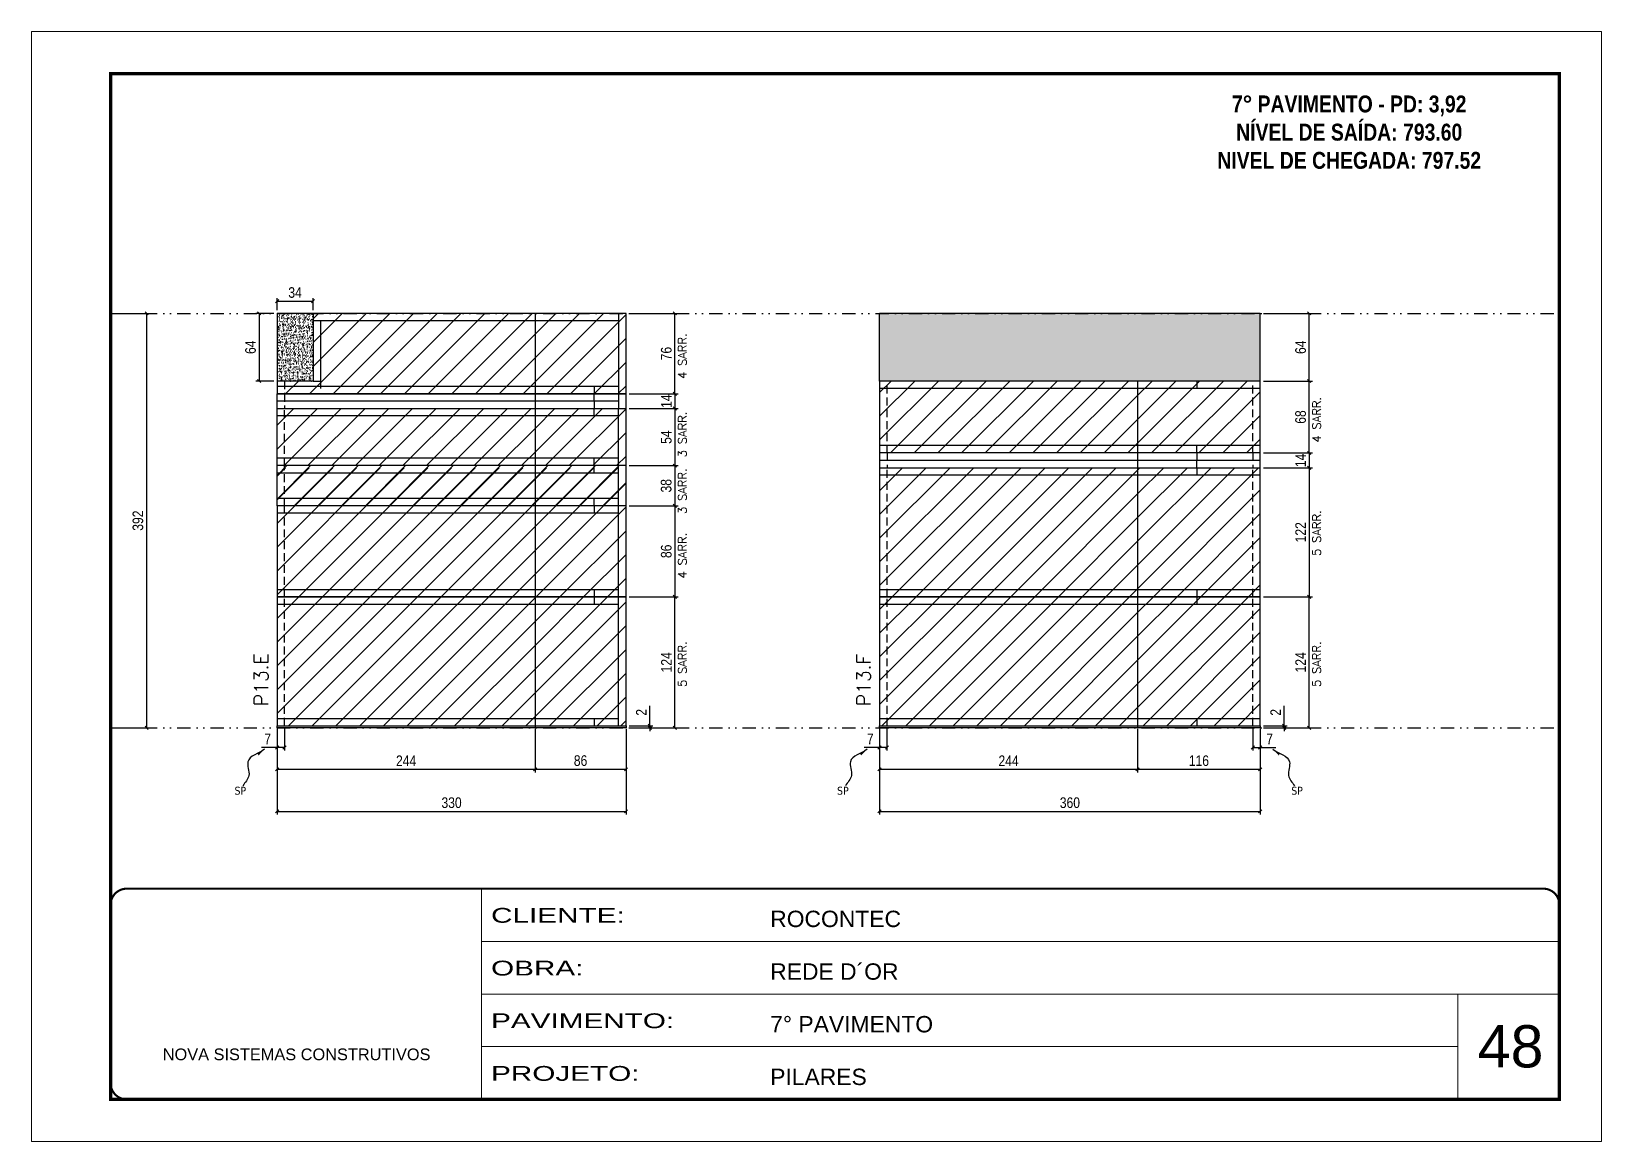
# Model space of a CAD drawing. Extents: x 28748 to 35002, y 14885 to 43501.
# Drawn here: x 33517 to 35002, y 29816 to 30866 of the extents above; entities that cross this region are included whole.
import ezdxf

# ---------------------------------------------------------------- set-up
doc = ezdxf.new("R2010")
doc.units = 0
for name, pattern in [('CONTINUO', [0]), ('DASHED', [0.75, 0.5, -0.25]), ('DIVIDE2', [0.625, 0.25, -0.125, 0, -0.125, 0, -0.125]), ('HIDDEN', [0.375, 0.25, -0.125])]:
    doc.linetypes.add(name, pattern=pattern)
for name, color, linetype, lineweight in [('CARIMBO', 255, 'Continuous', 9), ('Folhas', 255, 'Continuous', 9), ('Hachura', 251, 'Continuous', 9), ('SARRAFO DE PRESSAO', 251, 'DASHED', 9), ('Texto Seção', 7, 'Continuous', 15)]:
    doc.layers.add(name, color=color, linetype=linetype, lineweight=lineweight)
for name, color, linetype in [('COTA', 241, 'Continuous'), ('NOMENCLATURA', 7, 'Continuous'), ('Nível', 160, 'Continuous'), ('Painéis', 200, 'Continuous'), ('SARR_2.2x7', 40, 'Continuous'), ('Sarrafo de Pressão', 42, 'HIDDEN'), ('texto', 7, 'Continuous')]:
    doc.layers.add(name, color=color, linetype=linetype)
doc.styles.add('ARIAL', font='arial.ttf')
doc.styles.add('COTA TECNICA', font='techl___.ttf', dxfattribs={"height": 10})
doc.styles.add('COTA TECNICA-50', font='techl___.ttf', dxfattribs={"height": 10})
doc.styles.add('REGUA-120', font='ROMANS.shx', dxfattribs={"height": 15})
doc.styles.add('ROMANC', font='techb___.ttf', dxfattribs={"height": 2.5})
doc.styles.add('ROMANS', font='romans.shx')
doc.styles.get("Standard").update_dxf_attribs({"font": 'arial.ttf'})
doc.styles.add('Tecnologia', font='')
doc.styles.get('Tecnologia').set_extended_font_data('Forgotten Futurist')
doc.dimstyles.new('COTA PAINEL-50', dxfattribs={"dimtxt": 10, "dimasz": 3, "dimexe": 3, "dimexo": 3, "dimgap": 3, "dimtad": 1, "dimdec": 1, "dimzin": 12, "dimdsep": 46, "dimtxsty": 'COTA TECNICA-50', "dimblk1": 'OBLIQUE', "dimblk2": 'OBLIQUE', "dimsah": 1, "dimcen": 0.9, "dimclrd": 4, "dimclre": 4, "dimclrt": 240, "dimadec": 1, "dimazin": 3, "dimtfac": 1, "dimtdec": 1, "dimtmove": 0, "dimatfit": 3, "dimfxl": 1, "dimtolj": 1, "dimtzin": 12, "dimarcsym": 0})
doc.dimstyles.new('PAINEL', dxfattribs={"dimtxt": 10, "dimasz": 3, "dimexe": 3, "dimexo": 3, "dimgap": 3, "dimtad": 1, "dimdec": 1, "dimzin": 12, "dimdsep": 46, "dimtxsty": 'COTA TECNICA', "dimblk1": 'OBLIQUE', "dimblk2": 'OBLIQUE', "dimsah": 1, "dimcen": 0.9, "dimclrd": 4, "dimclre": 4, "dimclrt": 240, "dimadec": 1, "dimazin": 3, "dimtfac": 1, "dimtdec": 1, "dimtmove": 0, "dimatfit": 3, "dimfxl": 1, "dimtolj": 1, "dimtzin": 12, "dimarcsym": 0})
doc.dimstyles.get("Standard").update_dxf_attribs({"dimtxt": 0.18, "dimasz": 0.18, "dimexe": 0.18, "dimexo": 0.0625, "dimgap": 0.09, "dimtad": 0, "dimtih": 1, "dimtoh": 1, "dimdec": 4, "dimzin": 0, "dimdsep": 46, "dimtxsty": 'Standard', "dimcen": 0.09, "dimadec": 0, "dimazin": 0, "dimtfac": 1, "dimtdec": 4, "dimtofl": 0, "dimtmove": 0, "dimatfit": 3, "dimfxl": 1, "dimtolj": 1, "dimtzin": 0, "dimarcsym": 0})
pattern_1 = [(45, (-100272.658, -2076.637), (-11.2253202, 11.2253202), [])]
pattern_2 = [(45, (26646.058, 30461.966), (-11.22532, 11.22532), [])]
pattern_3 = [(45, (28982.809, 36680.885), (-11.22532, 11.22532), [])]

msp = doc.modelspace()

# ---------------------------------------------------------------- texts
at = {"layer": 'CARIMBO', "style": 'ARIAL'}
msp.add_text('48', height=40, dxfattribs=at).set_placement((34884.7, 29886.56))
at = {"layer": 'NOMENCLATURA', "color": 2, "insert": (34763.17, 30832.48), "char_height": 16, "attachment_point": 2, "style": 'ROMANC'}
msp.add_mtext_dynamic_manual_height_columns('\\P7° PAVIMENTO - PD: 3,92\\PNÍVEL DE SAÍDA: 793.60\\PNIVEL DE CHEGADA: 797.52', width=300.2766, gutter_width=1, heights=[0], dxfattribs=at)
at = {"layer": 'texto', "color": 0, "char_height": 7.5, "attachment_point": 5}
for insert in [(33714.41, 30148.21), (34284.27, 30148.21), (34713.82, 30148.21)]:
    msp.add_mtext('{\\fTahoma|b0|i0|c0|p34;\\C4;SP}', dxfattribs=dict(at, insert=insert))
at = {"layer": 'Texto Seção', "linetype": 'Continuous', "style": 'ROMANS'}
for s, p in [('4 SARR.', (34136.49, 30537.63)), ('4 SARR.', (34736.34, 30477.54)), ('3 SARR.', (34136.49, 30463.62)), ('3 SARR.', (34136.49, 30409.96)), ('5 SARR.', (34736.34, 30370.3)), ('4 SARR.', (34136.49, 30349.01)), ('5 SARR.', (34136.49, 30246.3)), ('5 SARR.', (34736.34, 30246.3))]:
    msp.add_text(s, height=8, rotation=90, dxfattribs=at).set_placement(p)
at = {"layer": 'Texto Seção', "char_height": 13, "width": 285.3299, "attachment_point": 7, "rotation": 90, "style": 'REGUA-120'}
for s, insert in [('P13.E', (33740.64, 30228.17)), ('P13.F', (34310.5, 30228.17))]:
    msp.add_mtext(s, dxfattribs=dict(at, insert=insert))

# ---------------------------------------------------------------- blocks, each defined once
blk = doc.blocks.new('9999999999')
at = {"color": 30, "linetype": 'CONTINUO'}
for p, q in [((98564.6, 34230.2), (98564.6, 34429.4)), ((98564.6, 34379.6), (99584, 34379.6)), ((98564.6, 34329.8), (99488, 34329.8)), ((99584, 34329.8), (99488, 34329.8)), ((99488, 34329.8), (99488, 34230.2)), ((98564.6, 34280), (99488, 34280))]:
    blk.add_line(p, q, dxfattribs=at)
at = {"color": 30, "linetype": 'CONTINUO', "const_width": 2}
blk.add_lwpolyline([(99584, 34230.2), (99584, 34414.4, 0.414214), (99569, 34429.4), (98229, 34429.4, 0.414214), (98214, 34414.4), (98214, 34245.2, 0.414214), (98229, 34230.2), (99584, 34230.2)], format="xyb", dxfattribs=at)
at = {"layer": 'Folhas'}
blk.add_lwpolyline([(98139, 34190.2), (99624, 34190.2), (99624, 35240.2), (98139, 35240.2)], close=True, dxfattribs=at)
at = {"layer": 'Folhas', "color": 30, "const_width": 3}
blk.add_lwpolyline([(98214, 34230.2), (99584, 34230.2), (99584, 35200.2), (98214, 35200.2)], close=True, dxfattribs=at)
at = {"color": 7, "linetype": 'Continuous', "ltscale": 5, "style": 'ARIAL'}
for s, height, p in [('ROCONTEC', 15.48, (98837.7, 34393.1)), ('REDE D´OR', 15.48, (98837.7, 34343.3)), ('7° PAVIMENTO', 15.483, (98837.7, 34293.5)), ('NOVA SISTEMAS CONSTRUTIVOS', 11.059, (98263.2, 34267.2)), ('PILARES', 15.48, (98837.7, 34243.7))]:
    blk.add_text(s, height=height, dxfattribs=at).set_placement(p)
at = {"layer": 'Folhas', "color": 7, "style": 'Tecnologia', "width": 1.5}
for s, p in [('CLIENTE:', (98573.7, 34397.2)), ('OBRA:', (98573.7, 34347.3)), ('PAVIMENTO:', (98573.7, 34297.5)), ('PROJETO:', (98573.7, 34247.7))]:
    blk.add_text(s, height=14, dxfattribs=at).set_placement(p)
blk = doc.blocks.new('_Oblique')
at = {"color": 0, "linetype": 'ByBlock', "lineweight": -2}
blk.add_line((-0.5, -0.5), (0.5, 0.5), dxfattribs=at)
blk = doc.blocks.new('*D1766')
at = {"layer": 'COTA', "color": 4, "linetype": 'ByBlock', "lineweight": -2, "transparency": 16777216}
for p, q in [((33594.8, 30599.7), (33628.8, 30599.7)), ((33625.8, 30599.7), (33625.8, 30207.7)), ((33594.8, 30207.7), (33628.8, 30207.7))]:
    blk.add_line(p, q, dxfattribs=at)
at = {"layer": 'Defpoints', "color": 0, "linetype": 'ByBlock', "transparency": 16777216}
for p in [(33591.8, 30599.7), (33591.8, 30207.7), (33625.8, 30207.7)]:
    blk.add_point(p, dxfattribs=at)
at = {"layer": 'COTA', "color": 4, "linetype": 'ByBlock', "lineweight": -2, "transparency": 16777216, "xscale": 3, "yscale": 3, "zscale": 3}
for p, rotation in [((33625.8, 30599.7), 90), ((33625.8, 30207.7), 270)]:
    blk.add_blockref('_Oblique', p, dxfattribs=dict(at, rotation=rotation))
at = {"layer": 'COTA', "color": 240, "linetype": 'ByBlock', "transparency": 16777216, "insert": (33617.6, 30403.7), "char_height": 10, "attachment_point": 5, "rotation": 90, "style": 'COTA TECNICA'}
blk.add_mtext('\\A1;392', dxfattribs=at)
blk = doc.blocks.new('*D893')
at = {"layer": 'COTA', "color": 4, "lineweight": -2, "transparency": 16777216}
for p, q in [((33749.2, 30206.7), (33749.2, 30125.7)), ((34079.2, 30206.7), (34079.2, 30125.7)), ((33749.2, 30128.7), (34079.2, 30128.7))]:
    blk.add_line(p, q, dxfattribs=at)
at = {"layer": 'Defpoints', "color": 0, "transparency": 16777216}
for p in [(33749.2, 30209.7), (34079.2, 30209.7), (34079.2, 30128.7)]:
    blk.add_point(p, dxfattribs=at)
at = {"layer": 'COTA', "color": 4, "lineweight": -2, "transparency": 16777216, "xscale": 3, "yscale": 3, "zscale": 3, "rotation": 180}
blk.add_blockref('_Oblique', (33749.2, 30128.7), dxfattribs=at)
at = {"layer": 'COTA', "color": 4, "lineweight": -2, "transparency": 16777216, "xscale": 3, "yscale": 3, "zscale": 3}
blk.add_blockref('_Oblique', (34079.2, 30128.7), dxfattribs=at)
at = {"layer": 'COTA', "color": 240, "transparency": 16777216, "insert": (33914.2, 30136.9), "char_height": 10, "attachment_point": 5, "style": 'COTA TECNICA'}
blk.add_mtext('\\A1;330', dxfattribs=at)
blk = doc.blocks.new('*D894')
at = {"layer": 'COTA', "color": 4, "lineweight": -2, "transparency": 16777216}
for p, q in [((34082.2, 30599.7), (34128.4, 30599.7)), ((34125.4, 30523.7), (34125.4, 30599.7)), ((34082.2, 30523.7), (34128.4, 30523.7))]:
    blk.add_line(p, q, dxfattribs=at)
at = {"layer": 'Defpoints', "color": 0, "transparency": 16777216}
for p in [(34079.2, 30599.7), (34125.4, 30599.7), (34079.2, 30523.7)]:
    blk.add_point(p, dxfattribs=at)
at = {"layer": 'COTA', "color": 4, "lineweight": -2, "transparency": 16777216, "xscale": 3, "yscale": 3, "zscale": 3}
for p, rotation in [((34125.4, 30599.7), 90), ((34125.4, 30523.7), 270)]:
    blk.add_blockref('_Oblique', p, dxfattribs=dict(at, rotation=rotation))
at = {"layer": 'COTA', "color": 240, "transparency": 16777216, "insert": (34117.3, 30561.7), "char_height": 10, "attachment_point": 5, "rotation": 90, "style": 'COTA TECNICA'}
blk.add_mtext('\\A1;76', dxfattribs=at)
blk = doc.blocks.new('*D895')
at = {"layer": 'COTA', "color": 4, "lineweight": -2, "transparency": 16777216}
for p, q in [((33756.2, 30206.7), (33756.2, 30186.2)), ((33749.2, 30204.7), (33749.2, 30186.2)), ((33749.2, 30189.2), (33734.5, 30189.2)), ((33756.2, 30189.2), (33749.2, 30189.2))]:
    blk.add_line(p, q, dxfattribs=at)
at = {"layer": 'Defpoints', "color": 0, "transparency": 16777216}
for p in [(33749.2, 30207.7), (33756.2, 30209.7), (33749.2, 30189.2)]:
    blk.add_point(p, dxfattribs=at)
at = {"layer": 'COTA', "color": 4, "lineweight": -2, "transparency": 16777216, "xscale": 3, "yscale": 3, "zscale": 3, "rotation": 180}
blk.add_blockref('_Oblique', (33749.2, 30189.2), dxfattribs=at)
at = {"layer": 'COTA', "color": 4, "lineweight": -2, "transparency": 16777216, "xscale": 3, "yscale": 3, "zscale": 3}
blk.add_blockref('_Oblique', (33756.2, 30189.2), dxfattribs=at)
at = {"layer": 'COTA', "color": 240, "transparency": 16777216, "insert": (33740.3, 30197.3), "char_height": 10, "attachment_point": 5, "style": 'COTA TECNICA-50'}
blk.add_mtext('\\A1;7', dxfattribs=at)
blk = doc.blocks.new('*D896')
at = {"layer": 'COTA', "color": 4, "lineweight": -2, "transparency": 16777216}
for p, q in [((34082.2, 30331.7), (34128.4, 30331.7)), ((34125.4, 30207.7), (34125.4, 30331.7)), ((34082.2, 30207.7), (34128.4, 30207.7))]:
    blk.add_line(p, q, dxfattribs=at)
at = {"layer": 'Defpoints', "color": 0, "transparency": 16777216}
for p in [(34079.2, 30331.7), (34125.4, 30331.7), (34079.2, 30207.7)]:
    blk.add_point(p, dxfattribs=at)
at = {"layer": 'COTA', "color": 4, "lineweight": -2, "transparency": 16777216, "xscale": 3, "yscale": 3, "zscale": 3}
for p, rotation in [((34125.4, 30331.7), 90), ((34125.4, 30207.7), 270)]:
    blk.add_blockref('_Oblique', p, dxfattribs=dict(at, rotation=rotation))
at = {"layer": 'COTA', "color": 240, "transparency": 16777216, "insert": (34117.4, 30269.7), "char_height": 10, "attachment_point": 5, "rotation": 90, "style": 'COTA TECNICA-50'}
blk.add_mtext('\\A1;124', dxfattribs=at)
blk = doc.blocks.new('*D897')
at = {"layer": 'COTA', "color": 4, "lineweight": -2, "transparency": 16777216}
for p, q in [((34101.7, 30209.7), (34101.7, 30228.5)), ((34082.2, 30209.7), (34104.7, 30209.7)), ((34082.2, 30207.7), (34104.7, 30207.7)), ((34101.7, 30207.7), (34101.7, 30209.7)), ((34101.7, 30207.7), (34101.7, 30204.7))]:
    blk.add_line(p, q, dxfattribs=at)
at = {"layer": 'Defpoints', "color": 0, "transparency": 16777216}
for p in [(34079.2, 30209.7), (34079.2, 30207.7), (34101.7, 30207.7)]:
    blk.add_point(p, dxfattribs=at)
at = {"layer": 'COTA', "color": 4, "lineweight": -2, "transparency": 16777216, "xscale": 3, "yscale": 3, "zscale": 3}
for p, rotation in [((34101.7, 30209.7), 270), ((34101.7, 30207.7), 90)]:
    blk.add_blockref('_Oblique', p, dxfattribs=dict(at, rotation=rotation))
at = {"layer": 'COTA', "color": 240, "transparency": 16777216, "insert": (34093.7, 30222.4), "char_height": 10, "attachment_point": 5, "rotation": 90, "style": 'COTA TECNICA-50'}
blk.add_mtext('\\A1;2', dxfattribs=at)
blk = doc.blocks.new('*D898')
at = {"layer": 'COTA', "color": 4, "linetype": 'ByBlock', "lineweight": -2, "transparency": 16777216}
for p, q in [((34082.2, 30417.7), (34128.4, 30417.7)), ((34125.4, 30417.7), (34125.4, 30331.7)), ((34082.2, 30331.7), (34128.4, 30331.7))]:
    blk.add_line(p, q, dxfattribs=at)
at = {"layer": 'Defpoints', "color": 0, "linetype": 'ByBlock', "transparency": 16777216}
for p in [(34079.2, 30417.7), (34079.2, 30331.7), (34125.4, 30331.7)]:
    blk.add_point(p, dxfattribs=at)
at = {"layer": 'COTA', "color": 4, "linetype": 'ByBlock', "lineweight": -2, "transparency": 16777216, "xscale": 3, "yscale": 3, "zscale": 3}
for p, rotation in [((34125.4, 30417.7), 90), ((34125.4, 30331.7), 270)]:
    blk.add_blockref('_Oblique', p, dxfattribs=dict(at, rotation=rotation))
at = {"layer": 'COTA', "color": 240, "linetype": 'ByBlock', "transparency": 16777216, "insert": (34117.3, 30374.7), "char_height": 10, "attachment_point": 5, "rotation": 90, "style": 'COTA TECNICA'}
blk.add_mtext('\\A1;86', dxfattribs=at)
blk = doc.blocks.new('*D899')
at = {"layer": 'COTA', "color": 4, "linetype": 'ByBlock', "lineweight": -2, "transparency": 16777216}
for p, q in [((33993.2, 30206.7), (33993.2, 30165.5)), ((33749.2, 30204.7), (33749.2, 30165.5)), ((33749.2, 30168.5), (33993.2, 30168.5))]:
    blk.add_line(p, q, dxfattribs=at)
at = {"layer": 'Defpoints', "color": 0, "linetype": 'ByBlock', "transparency": 16777216}
for p in [(33749.2, 30207.7), (33993.2, 30209.7), (33993.2, 30168.5)]:
    blk.add_point(p, dxfattribs=at)
at = {"layer": 'COTA', "color": 4, "linetype": 'ByBlock', "lineweight": -2, "transparency": 16777216, "xscale": 3, "yscale": 3, "zscale": 3, "rotation": 180}
blk.add_blockref('_Oblique', (33749.2, 30168.5), dxfattribs=at)
at = {"layer": 'COTA', "color": 4, "linetype": 'ByBlock', "lineweight": -2, "transparency": 16777216, "xscale": 3, "yscale": 3, "zscale": 3}
blk.add_blockref('_Oblique', (33993.2, 30168.5), dxfattribs=at)
at = {"layer": 'COTA', "color": 240, "linetype": 'ByBlock', "transparency": 16777216, "insert": (33871.2, 30176.6), "char_height": 10, "attachment_point": 5, "style": 'COTA TECNICA'}
blk.add_mtext('\\A1;244', dxfattribs=at)
blk = doc.blocks.new('*D900')
at = {"layer": 'COTA', "color": 4, "linetype": 'ByBlock', "lineweight": -2, "transparency": 16777216}
for p, q in [((33993.2, 30206.7), (33993.2, 30165.5)), ((34079.2, 30204.7), (34079.2, 30165.5)), ((33993.2, 30168.5), (34079.2, 30168.5))]:
    blk.add_line(p, q, dxfattribs=at)
at = {"layer": 'Defpoints', "color": 0, "linetype": 'ByBlock', "transparency": 16777216}
for p in [(33993.2, 30209.7), (34079.2, 30207.7), (34079.2, 30168.5)]:
    blk.add_point(p, dxfattribs=at)
at = {"layer": 'COTA', "color": 4, "linetype": 'ByBlock', "lineweight": -2, "transparency": 16777216, "xscale": 3, "yscale": 3, "zscale": 3, "rotation": 180}
blk.add_blockref('_Oblique', (33993.2, 30168.5), dxfattribs=at)
at = {"layer": 'COTA', "color": 4, "linetype": 'ByBlock', "lineweight": -2, "transparency": 16777216, "xscale": 3, "yscale": 3, "zscale": 3}
blk.add_blockref('_Oblique', (34079.2, 30168.5), dxfattribs=at)
at = {"layer": 'COTA', "color": 240, "linetype": 'ByBlock', "transparency": 16777216, "insert": (34036.2, 30176.7), "char_height": 10, "attachment_point": 5, "style": 'COTA TECNICA'}
blk.add_mtext('\\A1;86', dxfattribs=at)
blk = doc.blocks.new('*D866')
at = {"layer": 'COTA', "color": 4, "lineweight": -2, "transparency": 16777216}
for p, q in [((34319, 30206.7), (34319, 30125.7)), ((34679, 30206.7), (34679, 30125.7)), ((34319, 30128.7), (34679, 30128.7))]:
    blk.add_line(p, q, dxfattribs=at)
at = {"layer": 'Defpoints', "color": 0, "transparency": 16777216}
for p in [(34319, 30209.7), (34679, 30209.7), (34679, 30128.7)]:
    blk.add_point(p, dxfattribs=at)
at = {"layer": 'COTA', "color": 4, "lineweight": -2, "transparency": 16777216, "xscale": 3, "yscale": 3, "zscale": 3, "rotation": 180}
blk.add_blockref('_Oblique', (34319, 30128.7), dxfattribs=at)
at = {"layer": 'COTA', "color": 4, "lineweight": -2, "transparency": 16777216, "xscale": 3, "yscale": 3, "zscale": 3}
blk.add_blockref('_Oblique', (34679, 30128.7), dxfattribs=at)
at = {"layer": 'COTA', "color": 240, "transparency": 16777216, "insert": (34499, 30136.9), "char_height": 10, "attachment_point": 5, "style": 'COTA TECNICA'}
blk.add_mtext('\\A1;360', dxfattribs=at)
blk = doc.blocks.new('*D867')
at = {"layer": 'COTA', "color": 4, "lineweight": -2, "transparency": 16777216}
for p, q in [((34682, 30535.7), (34728.3, 30535.7)), ((34725.3, 30467.7), (34725.3, 30535.7)), ((34682, 30467.7), (34728.3, 30467.7))]:
    blk.add_line(p, q, dxfattribs=at)
at = {"layer": 'Defpoints', "color": 0, "transparency": 16777216}
for p in [(34679, 30535.7), (34725.3, 30535.7), (34679, 30467.7)]:
    blk.add_point(p, dxfattribs=at)
at = {"layer": 'COTA', "color": 4, "lineweight": -2, "transparency": 16777216, "xscale": 3, "yscale": 3, "zscale": 3}
for p, rotation in [((34725.3, 30535.7), 90), ((34725.3, 30467.7), 270)]:
    blk.add_blockref('_Oblique', p, dxfattribs=dict(at, rotation=rotation))
at = {"layer": 'COTA', "color": 240, "transparency": 16777216, "insert": (34717.2, 30501.7), "char_height": 10, "attachment_point": 5, "rotation": 90, "style": 'COTA TECNICA'}
blk.add_mtext('\\A1;68', dxfattribs=at)
blk = doc.blocks.new('*D868')
at = {"layer": 'COTA', "color": 4, "lineweight": -2, "transparency": 16777216}
for p, q in [((34326, 30206.7), (34326, 30186.2)), ((34319, 30204.7), (34319, 30186.2)), ((34319, 30189.2), (34304.3, 30189.2)), ((34326, 30189.2), (34319, 30189.2))]:
    blk.add_line(p, q, dxfattribs=at)
at = {"layer": 'Defpoints', "color": 0, "transparency": 16777216}
for p in [(34319, 30207.7), (34326, 30209.7), (34319, 30189.2)]:
    blk.add_point(p, dxfattribs=at)
at = {"layer": 'COTA', "color": 4, "lineweight": -2, "transparency": 16777216, "xscale": 3, "yscale": 3, "zscale": 3, "rotation": 180}
blk.add_blockref('_Oblique', (34319, 30189.2), dxfattribs=at)
at = {"layer": 'COTA', "color": 4, "lineweight": -2, "transparency": 16777216, "xscale": 3, "yscale": 3, "zscale": 3}
blk.add_blockref('_Oblique', (34326, 30189.2), dxfattribs=at)
at = {"layer": 'COTA', "color": 240, "transparency": 16777216, "insert": (34310.2, 30197.3), "char_height": 10, "attachment_point": 5, "style": 'COTA TECNICA-50'}
blk.add_mtext('\\A1;7', dxfattribs=at)
blk = doc.blocks.new('*D869')
at = {"layer": 'COTA', "color": 4, "lineweight": -2, "transparency": 16777216}
for p, q in [((34672, 30206.7), (34672, 30186.2)), ((34679, 30204.7), (34679, 30186.2)), ((34672, 30189.2), (34679, 30189.2)), ((34679, 30189.2), (34693.8, 30189.2))]:
    blk.add_line(p, q, dxfattribs=at)
at = {"layer": 'Defpoints', "color": 0, "transparency": 16777216}
for p in [(34672, 30209.7), (34679, 30207.7), (34679, 30189.2)]:
    blk.add_point(p, dxfattribs=at)
at = {"layer": 'COTA', "color": 4, "lineweight": -2, "transparency": 16777216, "xscale": 3, "yscale": 3, "zscale": 3, "rotation": 180}
blk.add_blockref('_Oblique', (34672, 30189.2), dxfattribs=at)
at = {"layer": 'COTA', "color": 4, "lineweight": -2, "transparency": 16777216, "xscale": 3, "yscale": 3, "zscale": 3}
blk.add_blockref('_Oblique', (34679, 30189.2), dxfattribs=at)
at = {"layer": 'COTA', "color": 240, "transparency": 16777216, "insert": (34687.9, 30197.3), "char_height": 10, "attachment_point": 5, "style": 'COTA TECNICA-50'}
blk.add_mtext('\\A1;7', dxfattribs=at)
blk = doc.blocks.new('*D870')
at = {"layer": 'COTA', "color": 4, "lineweight": -2, "transparency": 16777216}
for p, q in [((34682, 30331.7), (34728.3, 30331.7)), ((34725.3, 30207.7), (34725.3, 30331.7)), ((34682, 30207.7), (34728.3, 30207.7))]:
    blk.add_line(p, q, dxfattribs=at)
at = {"layer": 'Defpoints', "color": 0, "transparency": 16777216}
for p in [(34679, 30331.7), (34725.3, 30331.7), (34679, 30207.7)]:
    blk.add_point(p, dxfattribs=at)
at = {"layer": 'COTA', "color": 4, "lineweight": -2, "transparency": 16777216, "xscale": 3, "yscale": 3, "zscale": 3}
for p, rotation in [((34725.3, 30331.7), 90), ((34725.3, 30207.7), 270)]:
    blk.add_blockref('_Oblique', p, dxfattribs=dict(at, rotation=rotation))
at = {"layer": 'COTA', "color": 240, "transparency": 16777216, "insert": (34717.2, 30269.7), "char_height": 10, "attachment_point": 5, "rotation": 90, "style": 'COTA TECNICA-50'}
blk.add_mtext('\\A1;124', dxfattribs=at)
blk = doc.blocks.new('*D871')
at = {"layer": 'COTA', "color": 4, "lineweight": -2, "transparency": 16777216}
for p, q in [((34701.6, 30209.7), (34701.6, 30228.5)), ((34682, 30209.7), (34704.6, 30209.7)), ((34682, 30207.7), (34704.6, 30207.7)), ((34701.6, 30207.7), (34701.6, 30209.7)), ((34701.6, 30207.7), (34701.6, 30204.7))]:
    blk.add_line(p, q, dxfattribs=at)
at = {"layer": 'Defpoints', "color": 0, "transparency": 16777216}
for p in [(34679, 30209.7), (34679, 30207.7), (34701.6, 30207.7)]:
    blk.add_point(p, dxfattribs=at)
at = {"layer": 'COTA', "color": 4, "lineweight": -2, "transparency": 16777216, "xscale": 3, "yscale": 3, "zscale": 3}
for p, rotation in [((34701.6, 30209.7), 270), ((34701.6, 30207.7), 90)]:
    blk.add_blockref('_Oblique', p, dxfattribs=dict(at, rotation=rotation))
at = {"layer": 'COTA', "color": 240, "transparency": 16777216, "insert": (34693.6, 30222.4), "char_height": 10, "attachment_point": 5, "rotation": 90, "style": 'COTA TECNICA-50'}
blk.add_mtext('\\A1;2', dxfattribs=at)
blk = doc.blocks.new('*D872')
at = {"layer": 'COTA', "color": 4, "linetype": 'ByBlock', "lineweight": -2, "transparency": 16777216}
for p, q in [((34682, 30453.7), (34728.3, 30453.7)), ((34725.3, 30453.7), (34725.3, 30331.7)), ((34682, 30331.7), (34728.3, 30331.7))]:
    blk.add_line(p, q, dxfattribs=at)
at = {"layer": 'Defpoints', "color": 0, "linetype": 'ByBlock', "transparency": 16777216}
for p in [(34679, 30453.7), (34679, 30331.7), (34725.3, 30331.7)]:
    blk.add_point(p, dxfattribs=at)
at = {"layer": 'COTA', "color": 4, "linetype": 'ByBlock', "lineweight": -2, "transparency": 16777216, "xscale": 3, "yscale": 3, "zscale": 3}
for p, rotation in [((34725.3, 30453.7), 90), ((34725.3, 30331.7), 270)]:
    blk.add_blockref('_Oblique', p, dxfattribs=dict(at, rotation=rotation))
at = {"layer": 'COTA', "color": 240, "linetype": 'ByBlock', "transparency": 16777216, "insert": (34717.2, 30392.7), "char_height": 10, "attachment_point": 5, "rotation": 90, "style": 'COTA TECNICA'}
blk.add_mtext('\\A1;122', dxfattribs=at)
blk = doc.blocks.new('*D873')
at = {"layer": 'COTA', "color": 4, "linetype": 'ByBlock', "lineweight": -2, "transparency": 16777216}
for p, q in [((34563, 30206.7), (34563, 30165.5)), ((34319, 30204.7), (34319, 30165.5)), ((34319, 30168.5), (34563, 30168.5))]:
    blk.add_line(p, q, dxfattribs=at)
at = {"layer": 'Defpoints', "color": 0, "linetype": 'ByBlock', "transparency": 16777216}
for p in [(34319, 30207.7), (34563, 30209.7), (34563, 30168.5)]:
    blk.add_point(p, dxfattribs=at)
at = {"layer": 'COTA', "color": 4, "linetype": 'ByBlock', "lineweight": -2, "transparency": 16777216, "xscale": 3, "yscale": 3, "zscale": 3, "rotation": 180}
blk.add_blockref('_Oblique', (34319, 30168.5), dxfattribs=at)
at = {"layer": 'COTA', "color": 4, "linetype": 'ByBlock', "lineweight": -2, "transparency": 16777216, "xscale": 3, "yscale": 3, "zscale": 3}
blk.add_blockref('_Oblique', (34563, 30168.5), dxfattribs=at)
at = {"layer": 'COTA', "color": 240, "linetype": 'ByBlock', "transparency": 16777216, "insert": (34441, 30176.6), "char_height": 10, "attachment_point": 5, "style": 'COTA TECNICA'}
blk.add_mtext('\\A1;244', dxfattribs=at)
blk = doc.blocks.new('*D874')
at = {"layer": 'COTA', "color": 4, "linetype": 'ByBlock', "lineweight": -2, "transparency": 16777216}
for p, q in [((34563, 30206.7), (34563, 30165.5)), ((34679, 30204.7), (34679, 30165.5)), ((34563, 30168.5), (34679, 30168.5))]:
    blk.add_line(p, q, dxfattribs=at)
at = {"layer": 'Defpoints', "color": 0, "linetype": 'ByBlock', "transparency": 16777216}
for p in [(34563, 30209.7), (34679, 30207.7), (34679, 30168.5)]:
    blk.add_point(p, dxfattribs=at)
at = {"layer": 'COTA', "color": 4, "linetype": 'ByBlock', "lineweight": -2, "transparency": 16777216, "xscale": 3, "yscale": 3, "zscale": 3, "rotation": 180}
blk.add_blockref('_Oblique', (34563, 30168.5), dxfattribs=at)
at = {"layer": 'COTA', "color": 4, "linetype": 'ByBlock', "lineweight": -2, "transparency": 16777216, "xscale": 3, "yscale": 3, "zscale": 3}
blk.add_blockref('_Oblique', (34679, 30168.5), dxfattribs=at)
at = {"layer": 'COTA', "color": 240, "linetype": 'ByBlock', "transparency": 16777216, "insert": (34621, 30176.6), "char_height": 10, "attachment_point": 5, "style": 'COTA TECNICA'}
blk.add_mtext('\\A1;116', dxfattribs=at)
blk = doc.blocks.new('*D1739')
at = {"layer": 'COTA', "color": 4, "linetype": 'ByBlock', "lineweight": -2, "transparency": 16777216}
for p, q in [((33746.2, 30599.7), (33729.2, 30599.7)), ((33732.2, 30599.7), (33732.2, 30535.7)), ((33746.2, 30535.7), (33729.2, 30535.7))]:
    blk.add_line(p, q, dxfattribs=at)
at = {"layer": 'Defpoints', "color": 0, "linetype": 'ByBlock', "transparency": 16777216}
for p in [(33749.2, 30599.7), (33732.2, 30535.7), (33749.2, 30535.7)]:
    blk.add_point(p, dxfattribs=at)
at = {"layer": 'COTA', "color": 4, "linetype": 'ByBlock', "lineweight": -2, "transparency": 16777216, "xscale": 3, "yscale": 3, "zscale": 3}
for p, rotation in [((33732.2, 30599.7), 90), ((33732.2, 30535.7), 270)]:
    blk.add_blockref('_Oblique', p, dxfattribs=dict(at, rotation=rotation))
at = {"layer": 'COTA', "color": 240, "linetype": 'ByBlock', "transparency": 16777216, "insert": (33724.1, 30567.7), "char_height": 10, "attachment_point": 5, "rotation": 90, "style": 'COTA TECNICA'}
blk.add_mtext('\\A1;64', dxfattribs=at)
blk = doc.blocks.new('*D1740')
at = {"layer": 'COTA', "color": 4, "linetype": 'ByBlock', "lineweight": -2, "transparency": 16777216}
for p, q in [((33749.2, 30602.7), (33749.2, 30614.2)), ((33749.2, 30611.2), (33783.2, 30611.2)), ((33783.2, 30602.7), (33783.2, 30614.2))]:
    blk.add_line(p, q, dxfattribs=at)
at = {"layer": 'Defpoints', "color": 0, "linetype": 'ByBlock', "transparency": 16777216}
for p in [(33783.2, 30611.2), (33749.2, 30599.7), (33783.2, 30599.7)]:
    blk.add_point(p, dxfattribs=at)
at = {"layer": 'COTA', "color": 4, "linetype": 'ByBlock', "lineweight": -2, "transparency": 16777216, "xscale": 3, "yscale": 3, "zscale": 3, "rotation": 180}
blk.add_blockref('_Oblique', (33749.2, 30611.2), dxfattribs=at)
at = {"layer": 'COTA', "color": 4, "linetype": 'ByBlock', "lineweight": -2, "transparency": 16777216, "xscale": 3, "yscale": 3, "zscale": 3}
blk.add_blockref('_Oblique', (33783.2, 30611.2), dxfattribs=at)
at = {"layer": 'COTA', "color": 240, "linetype": 'ByBlock', "transparency": 16777216, "insert": (33766.2, 30619.4), "char_height": 10, "attachment_point": 5, "style": 'COTA TECNICA'}
blk.add_mtext('\\A1;34', dxfattribs=at)
blk = doc.blocks.new('*D1741')
at = {"layer": 'COTA', "color": 4, "lineweight": -2, "transparency": 16777216}
for p, q in [((34082.2, 30455.7), (34128.4, 30455.7)), ((34125.4, 30455.7), (34125.4, 30417.7)), ((34082.2, 30417.7), (34128.4, 30417.7))]:
    blk.add_line(p, q, dxfattribs=at)
at = {"layer": 'Defpoints', "color": 0, "transparency": 16777216}
for p in [(34079.2, 30455.7), (34079.2, 30417.7), (34125.4, 30417.7)]:
    blk.add_point(p, dxfattribs=at)
at = {"layer": 'COTA', "color": 4, "lineweight": -2, "transparency": 16777216, "xscale": 3, "yscale": 3, "zscale": 3}
for p, rotation in [((34125.4, 30455.7), 90), ((34125.4, 30417.7), 270)]:
    blk.add_blockref('_Oblique', p, dxfattribs=dict(at, rotation=rotation))
at = {"layer": 'COTA', "color": 240, "transparency": 16777216, "insert": (34117.2, 30436.7), "char_height": 10, "attachment_point": 5, "rotation": 90, "style": 'COTA TECNICA'}
blk.add_mtext('\\A1;38', dxfattribs=at)
blk = doc.blocks.new('*D2115')
at = {"layer": 'COTA', "color": 4, "lineweight": -2, "transparency": 16777216}
for p, q in [((34682, 30599.7), (34728.3, 30599.7)), ((34725.3, 30535.7), (34725.3, 30599.7)), ((34682, 30535.7), (34728.3, 30535.7))]:
    blk.add_line(p, q, dxfattribs=at)
at = {"layer": 'Defpoints', "color": 0, "transparency": 16777216}
for p in [(34679, 30599.7), (34725.3, 30599.7), (34679, 30535.7)]:
    blk.add_point(p, dxfattribs=at)
at = {"layer": 'COTA', "color": 4, "lineweight": -2, "transparency": 16777216, "xscale": 3, "yscale": 3, "zscale": 3}
for p, rotation in [((34725.3, 30599.7), 90), ((34725.3, 30535.7), 270)]:
    blk.add_blockref('_Oblique', p, dxfattribs=dict(at, rotation=rotation))
at = {"layer": 'COTA', "color": 240, "transparency": 16777216, "insert": (34717.2, 30567.7), "char_height": 10, "attachment_point": 5, "rotation": 90, "style": 'COTA TECNICA-50'}
blk.add_mtext('\\A1;64', dxfattribs=at)
blk = doc.blocks.new('*D2364')
at = {"layer": 'COTA', "color": 4, "lineweight": -2, "transparency": 16777216}
for p, q in [((34082.2, 30509.7), (34128.4, 30509.7)), ((34125.4, 30509.7), (34125.4, 30455.7)), ((34082.2, 30455.7), (34128.4, 30455.7))]:
    blk.add_line(p, q, dxfattribs=at)
at = {"layer": 'Defpoints', "color": 0, "transparency": 16777216}
for p in [(34079.2, 30509.7), (34079.2, 30455.7), (34125.4, 30455.7)]:
    blk.add_point(p, dxfattribs=at)
at = {"layer": 'COTA', "color": 4, "lineweight": -2, "transparency": 16777216, "xscale": 3, "yscale": 3, "zscale": 3}
for p, rotation in [((34125.4, 30509.7), 90), ((34125.4, 30455.7), 270)]:
    blk.add_blockref('_Oblique', p, dxfattribs=dict(at, rotation=rotation))
at = {"layer": 'COTA', "color": 240, "transparency": 16777216, "insert": (34117.3, 30482.7), "char_height": 10, "attachment_point": 5, "rotation": 90, "style": 'COTA TECNICA'}
blk.add_mtext('\\A1;54', dxfattribs=at)
blk = doc.blocks.new('*D2556')
at = {"layer": 'COTA', "color": 4, "lineweight": -2, "transparency": 16777216}
for p, q in [((34082.2, 30523.7), (34128.4, 30523.7)), ((34125.4, 30523.7), (34125.4, 30509.7)), ((34082.2, 30509.7), (34128.4, 30509.7))]:
    blk.add_line(p, q, dxfattribs=at)
at = {"layer": 'Defpoints', "color": 0, "transparency": 16777216}
for p in [(34079.2, 30523.7), (34079.2, 30509.7), (34125.4, 30509.7)]:
    blk.add_point(p, dxfattribs=at)
at = {"layer": 'COTA', "color": 4, "lineweight": -2, "transparency": 16777216, "xscale": 3, "yscale": 3, "zscale": 3}
for p, rotation in [((34125.4, 30523.7), 90), ((34125.4, 30509.7), 270)]:
    blk.add_blockref('_Oblique', p, dxfattribs=dict(at, rotation=rotation))
at = {"layer": 'COTA', "color": 240, "transparency": 16777216, "insert": (34117.4, 30516.7), "char_height": 10, "attachment_point": 5, "rotation": 90, "style": 'COTA TECNICA'}
blk.add_mtext('\\A1;14', dxfattribs=at)
blk = doc.blocks.new('*D2557')
at = {"layer": 'COTA', "color": 4, "lineweight": -2, "transparency": 16777216}
for p, q in [((34682, 30467.7), (34728.3, 30467.7)), ((34725.3, 30467.7), (34725.3, 30453.7)), ((34682, 30453.7), (34728.3, 30453.7))]:
    blk.add_line(p, q, dxfattribs=at)
at = {"layer": 'Defpoints', "color": 0, "transparency": 16777216}
for p in [(34679, 30467.7), (34679, 30453.7), (34725.3, 30453.7)]:
    blk.add_point(p, dxfattribs=at)
at = {"layer": 'COTA', "color": 4, "lineweight": -2, "transparency": 16777216, "xscale": 3, "yscale": 3, "zscale": 3}
for p, rotation in [((34725.3, 30467.7), 90), ((34725.3, 30453.7), 270)]:
    blk.add_blockref('_Oblique', p, dxfattribs=dict(at, rotation=rotation))
at = {"layer": 'COTA', "color": 240, "transparency": 16777216, "insert": (34717.2, 30460.7), "char_height": 10, "attachment_point": 5, "rotation": 90, "style": 'COTA TECNICA'}
blk.add_mtext('\\A1;14', dxfattribs=at)

# ---------------------------------------------------------------- dimensions: what is measured, and where the dimension line sits
at = {"layer": 'COTA', "linetype": 'ByBlock'}
for base, p1, p2, picture, middle in [((33783.19, 30611.21), (33749.19, 30599.7), (33783.19, 30599.7), '*D1740', (33766.19, 30619.43)), ((33993.19, 30168.54), (33749.19, 30207.7), (33993.19, 30209.7), '*D899', (33871.19, 30176.61)), ((34563.05, 30168.54), (34319.05, 30207.7), (34563.05, 30209.7), '*D873', (34441.05, 30176.61))]:
    dim = msp.add_linear_dim(base=base, p1=p1, p2=p2, dimstyle='PAINEL', dxfattribs=at)
    dim.commit()
    dim.dimension.update_dxf_attribs({"geometry": picture, "text_midpoint": middle})
for base, p1, p2, picture, middle in [((33625.84, 30207.7), (33591.84, 30599.7), (33591.84, 30207.7), '*D1766', (33617.59, 30403.7)), ((33732.2, 30535.7), (33749.19, 30599.7), (33749.19, 30535.7), '*D1739', (33724.09, 30567.7)), ((34725.28, 30331.7), (34679.05, 30453.7), (34679.05, 30331.7), '*D872', (34717.23, 30392.7)), ((34125.43, 30331.7), (34079.19, 30417.7), (34079.19, 30331.7), '*D898', (34117.3, 30374.7))]:
    dim = msp.add_linear_dim(base=base, p1=p1, p2=p2, angle=90, dimstyle='PAINEL', dxfattribs=at)
    dim.commit()
    dim.dimension.update_dxf_attribs({"geometry": picture, "text_midpoint": middle})
at = {"layer": 'COTA'}
for base, p1, p2, picture, middle in [((34125.43, 30599.7), (34079.19, 30523.7), (34079.19, 30599.7), '*D894', (34125.43, 30561.7)), ((34725.28, 30535.7), (34679.05, 30467.7), (34679.05, 30535.7), '*D867', (34725.28, 30501.7))]:
    dim = msp.add_linear_dim(base=base, p1=p1, p2=p2, angle=90, dimstyle='PAINEL', override={"dimarcsym": 2}, dxfattribs=at)
    dim.commit()
    dim.dimension.update_dxf_attribs({"geometry": picture, "text_midpoint": middle, "dimtype": 160})
for base, p1, p2, angle, dimstyle, picture, middle in [((34725.28, 30599.7), (34679.05, 30535.7), (34679.05, 30599.7), 90, 'COTA PAINEL-50', '*D2115', (34717.18, 30567.7)), ((34125.43, 30455.7), (34079.19, 30509.7), (34079.19, 30455.7), 90, 'PAINEL', '*D2364', (34117.32, 30482.7)), ((34125.43, 30417.7), (34079.19, 30455.7), (34079.19, 30417.7), 90, 'PAINEL', '*D1741', (34117.19, 30436.7)), ((34125.43, 30331.7), (34079.19, 30207.7), (34079.19, 30331.7), 90, 'COTA PAINEL-50', '*D896', (34117.36, 30269.7)), ((34725.28, 30331.7), (34679.05, 30207.7), (34679.05, 30331.7), 90, 'COTA PAINEL-50', '*D870', (34717.21, 30269.7)), ((33749.19, 30189.19), (33756.19, 30209.7), (33749.19, 30207.7), 180, 'COTA PAINEL-50', '*D895', (33740.32, 30197.26)), ((34319.05, 30189.19), (34326.05, 30209.7), (34319.05, 30207.7), 180, 'COTA PAINEL-50', '*D868', (34310.18, 30197.26))]:
    dim = msp.add_linear_dim(base=base, p1=p1, p2=p2, angle=angle, dimstyle=dimstyle, dxfattribs=at)
    dim.commit()
    dim.dimension.update_dxf_attribs({"geometry": picture, "text_midpoint": middle})
for base, p1, p2, dimstyle, picture, middle in [((34125.43, 30509.7), (34079.19, 30523.7), (34079.19, 30509.7), 'PAINEL', '*D2556', (34125.43, 30516.7)), ((34725.28, 30453.7), (34679.05, 30467.7), (34679.05, 30453.7), 'PAINEL', '*D2557', (34725.28, 30460.7)), ((34101.72, 30207.7), (34079.19, 30209.7), (34079.19, 30207.7), 'COTA PAINEL-50', '*D897', (34101.72, 30222.45)), ((34701.57, 30207.7), (34679.05, 30209.7), (34679.05, 30207.7), 'COTA PAINEL-50', '*D871', (34701.57, 30222.45))]:
    dim = msp.add_linear_dim(base=base, p1=p1, p2=p2, angle=90, dimstyle=dimstyle, dxfattribs=at)
    dim.commit()
    dim.dimension.update_dxf_attribs({"geometry": picture, "text_midpoint": middle, "dimtype": 160})
for base, p1, p2, picture, middle in [((34079.19, 30128.69), (33749.19, 30209.7), (34079.19, 30209.7), '*D893', (33914.19, 30136.91)), ((34679.05, 30128.69), (34319.05, 30209.7), (34679.05, 30209.7), '*D866', (34499.05, 30136.91))]:
    dim = msp.add_linear_dim(base=base, p1=p1, p2=p2, dimstyle='PAINEL', override={"dimarcsym": 2}, dxfattribs=at)
    dim.commit()
    dim.dimension.update_dxf_attribs({"geometry": picture, "text_midpoint": middle})
at = {"layer": 'COTA', "linetype": 'ByBlock'}
for base, p1, p2, picture, middle in [((34079.19, 30168.54), (33993.19, 30209.7), (34079.19, 30207.7), '*D900', (34036.19, 30176.67)), ((34679.05, 30168.54), (34563.05, 30209.7), (34679.05, 30207.7), '*D874', (34621.05, 30176.64))]:
    dim = msp.add_linear_dim(base=base, p1=p1, p2=p2, dimstyle='PAINEL', override={"dimtmove": 1}, dxfattribs=at)
    dim.commit()
    dim.dimension.update_dxf_attribs({"geometry": picture, "text_midpoint": middle})
at = {"layer": 'COTA'}
dim = msp.add_linear_dim(base=(34679.05, 30189.19), p1=(34672.05, 30209.7), p2=(34679.05, 30207.7), dimstyle='COTA PAINEL-50', dxfattribs=at)
dim.commit()
dim.dimension.update_dxf_attribs({"geometry": '*D869', "text_midpoint": (34687.91, 30197.26)})

# ---------------------------------------------------------------- hatches: boundary and pattern name
at = {"layer": 'COTA', "linetype": 'ByBlock'}
h = msp.add_hatch(dxfattribs=at)
h.set_pattern_fill('AR-CONC', color=256, scale=0.03)
h.set_pattern_definition([(50, (-100272.658, 286.5135), (5.46554007, -0.47817257), [0.5715, -6.2865]), (355, (-100272.658, 286.5135), (-1.05730264, 5.73170536), [0.4572, -5.02921753]), (100.4514447, (-100272.2025, 286.4736), (4.40823741, 5.25353256), [0.48570026, -5.34270734]), (46.1842, (-100272.658, 288.0375), (8.13237123, -1.26126984), [0.85725, -9.42975]), (96.6355576, (-100271.98, 287.932), (7.122124, 7.42278374), [0.7285507, -8.01406824]), (351.184151, (-100272.658, 288.0375), (7.122124, 7.42278374), [0.685799, -7.54379196]), (21, (-100271.896, 287.6565), (4.54843174, -3.06795595), [0.5715, -6.2865]), (326, (-100271.896, 287.6565), (1.85406085, 5.52563898), [0.4572, -5.0292]), (71.451445, (-100271.517, 287.401), (6.40249258, 2.45768307), [0.48570026, -5.34269813]), (37.5, (-100272.658, 286.5135), (0.092658098, 2.536651166), [0, -4.96824, 0, -5.1054, 0, -5.04825]), (7.5, (-100272.658, 286.5135), (2.004589875, 3.005417245), [0, -2.91084, 0, -4.85394, 0, -1.92405]), (327.5, (-100274.3572, 286.5135), (4.067717855, -0.17186232), [0, -1.905, 0, -5.9436, 0, -7.8867]), (317.5, (-100275.1192, 286.5135), (4.44387544, 0.76279473), [0, -2.4765, 0, -3.94716, 0, -5.6007])])
h.paths.add_polyline_path([(33749.19, 30599.7), (33749.19, 30535.7), (33783.19, 30535.7), (33783.19, 30599.7)])
h = msp.add_hatch(dxfattribs=at)
h.set_pattern_fill('AR-CONC', color=256, scale=0.03)
h.set_pattern_definition([(50, (28982.8086, 33267.16), (5.46554, -0.4781726), [0.5715, -6.2865]), (355, (28982.8086, 33267.16), (-1.0573026, 5.7317054), [0.4572, -5.0292175]), (100.45144, (28983.264, 33267.12), (4.4082374, 5.2535326), [0.4857003, -5.3427073]), (46.1842, (28982.8086, 33268.684), (8.132371, -1.26127), [0.85725, -9.42975]), (96.63556, (28983.486, 33268.579), (7.122124, 7.422784), [0.728551, -8.014068]), (351.18415, (28982.809, 33268.684), (7.122124, 7.422784), [0.685799, -7.543792]), (21, (28983.5706, 33268.303), (4.5484317, -3.067956), [0.5715, -6.2865]), (326, (28983.5706, 33268.303), (1.854061, 5.525639), [0.4572, -5.0292]), (71.451445, (28983.9496, 33268.0473), (6.4024926, 2.457683), [0.4857003, -5.342698]), (37.5, (28982.8086, 33267.16), (0.0926581, 2.53665117), [0, -4.96824, 0, -5.1054, 0, -5.04825]), (7.5, (28982.8086, 33267.16), (2.0045899, 3.0054172), [0, -2.91084, 0, -4.85394, 0, -1.92405]), (327.5, (28981.1093, 33267.16), (4.06771786, -0.1718623), [0, -1.905, 0, -5.9436, 0, -7.8867]), (317.5, (28980.3473, 33267.16), (4.4438754, 0.7627947), [0, -2.4765, 0, -3.94716, 0, -5.6007])])
h.paths.add_polyline_path([(34679.05, 30535.7), (34679.05, 30599.7), (34319.05, 30599.7), (34319.05, 30535.7)])
at = {"layer": 'Hachura', "linetype": 'ByBlock'}
h = msp.add_hatch(dxfattribs=at)
h.set_pattern_fill('ANSI31', color=256, scale=5)
h.set_pattern_definition(pattern_2)
h.paths.add_polyline_path([(33783.19, 30599.7), (33783.19, 30535.7), (33749.19, 30535.7), (33749.19, 30523.7), (33993.19, 30523.7), (33993.19, 30599.7)])
h = msp.add_hatch(dxfattribs=at)
h.set_pattern_fill('ANSI31', color=256, scale=5)
h.set_pattern_definition(pattern_2)
h.paths.add_polyline_path([(33993.19, 30599.7), (33993.19, 30523.7), (34079.19, 30523.7), (34079.19, 30599.7)])
at = {"layer": 'Hachura'}
h = msp.add_hatch(dxfattribs=at)
h.set_pattern_fill('ANSI31', color=256, scale=5)
h.paths.add_polyline_path([(34563.05, 30535.7), (34319.05, 30535.7), (34319.05, 30529.7), (34319.05, 30467.7), (34563.05, 30467.7)])
h = msp.add_hatch(dxfattribs=at)
h.set_pattern_fill('ANSI31', color=256, scale=5)
h.paths.add_polyline_path([(34679.05, 30529.7), (34679.05, 30535.7), (34563.05, 30535.7), (34563.05, 30467.7), (34679.05, 30467.7)])
h = msp.add_hatch(dxfattribs=at)
h.set_pattern_fill('ANSI31', color=256, scale=5)
h.paths.add_polyline_path([(33993.19, 30509.7), (33749.19, 30509.7), (33749.19, 30455.7), (33993.19, 30455.7)])
h = msp.add_hatch(dxfattribs=at)
h.set_pattern_fill('ANSI31', color=256, scale=5)
h.paths.add_polyline_path([(34079.19, 30509.7), (33993.19, 30509.7), (33993.19, 30455.7), (34079.19, 30455.7)])
h = msp.add_hatch(dxfattribs=at)
h.set_pattern_fill('ANSI31', color=256, scale=5)
h.set_pattern_definition(pattern_3)
h.paths.add_polyline_path([(33993.19, 30417.7), (33993.19, 30455.7), (33749.19, 30455.7), (33749.19, 30417.7)])
at = {"layer": 'Hachura', "linetype": 'ByBlock'}
h = msp.add_hatch(dxfattribs=at)
h.set_pattern_fill('ANSI31', color=256, scale=5)
h.set_pattern_definition(pattern_1)
h.paths.add_polyline_path([(33993.19, 30453.7), (33749.19, 30453.7), (33749.19, 30331.7), (33993.19, 30331.7)])
at = {"layer": 'Hachura'}
h = msp.add_hatch(dxfattribs=at)
h.set_pattern_fill('ANSI31', color=256, scale=5)
h.set_pattern_definition(pattern_3)
h.paths.add_polyline_path([(34079.19, 30417.7), (34079.19, 30455.7), (33993.19, 30455.7), (33993.19, 30417.7)])
at = {"layer": 'Hachura', "linetype": 'ByBlock'}
h = msp.add_hatch(dxfattribs=at)
h.set_pattern_fill('ANSI31', color=256, scale=5)
h.set_pattern_definition(pattern_1)
h.paths.add_polyline_path([(34079.19, 30453.7), (33993.19, 30453.7), (33993.19, 30331.7), (34079.19, 30331.7)])
h = msp.add_hatch(dxfattribs=at)
h.set_pattern_fill('ANSI31', color=256, scale=5)
h.set_pattern_definition(pattern_1)
h.paths.add_polyline_path([(34563.05, 30453.7), (34319.05, 30453.7), (34319.05, 30331.7), (34563.05, 30331.7)])
h = msp.add_hatch(dxfattribs=at)
h.set_pattern_fill('ANSI31', color=256, scale=5)
h.set_pattern_definition(pattern_1)
h.paths.add_polyline_path([(34563.05, 30331.7), (34679.05, 30331.7), (34679.05, 30453.7), (34563.05, 30453.7)])
h = msp.add_hatch(dxfattribs=at)
h.set_pattern_fill('ANSI31', color=256, scale=5)
h.set_pattern_definition(pattern_1)
h.paths.add_polyline_path([(33749.19, 30331.7), (33749.19, 30209.7), (33993.19, 30209.7), (33993.19, 30331.7)])
h = msp.add_hatch(dxfattribs=at)
h.set_pattern_fill('ANSI31', color=256, scale=5)
h.set_pattern_definition(pattern_1)
h.paths.add_polyline_path([(34079.19, 30331.7), (33993.19, 30331.7), (33993.19, 30209.7), (34079.19, 30209.7)])
h = msp.add_hatch(dxfattribs=at)
h.set_pattern_fill('ANSI31', color=256, scale=5)
h.set_pattern_definition(pattern_1)
h.paths.add_polyline_path([(34319.05, 30331.7), (34319.05, 30209.7), (34563.05, 30209.7), (34563.05, 30331.7)])
h = msp.add_hatch(dxfattribs=at)
h.set_pattern_fill('ANSI31', color=256, scale=5)
h.set_pattern_definition(pattern_1)
h.paths.add_polyline_path([(34679.05, 30331.7), (34563.05, 30331.7), (34563.05, 30209.7), (34679.05, 30209.7)])

# ---------------------------------------------------------------- linework, layer by layer
at = {"layer": 'COTA', "linetype": 'ByBlock'}
for p, q in [((33783.19, 30599.7), (33749.19, 30599.7)), ((33749.19, 30599.7), (33749.19, 30535.7)), ((34319.05, 30535.7), (34319.05, 30599.7)), ((34679.05, 30599.7), (34319.05, 30599.7)), ((34679.05, 30535.7), (34679.05, 30599.7))]:
    msp.add_line(p, q, dxfattribs=at)
at = {"layer": 'Nível', "color": 4, "linetype": 'DIVIDE2', "ltscale": 50}
for p, q in [((33591.84, 30599.7), (34961.84, 30599.7)), ((33591.84, 30207.7), (34961.84, 30207.7))]:
    msp.add_line(p, q, dxfattribs=at)
at = {"layer": 'Painéis'}
for p, q in [((34079.19, 30599.7), (33783.19, 30599.7)), ((33783.19, 30599.7), (33783.19, 30535.7)), ((33993.19, 30599.7), (33993.19, 30523.7)), ((34079.19, 30523.7), (34079.19, 30599.7)), ((33783.19, 30535.7), (33749.19, 30535.7)), ((33749.19, 30535.7), (33749.19, 30523.7)), ((34679.05, 30535.7), (34319.05, 30535.7)), ((34319.05, 30535.7), (34319.05, 30529.7)), ((34679.05, 30535.7), (34319.05, 30535.7)), ((34563.05, 30535.7), (34563.05, 30331.7)), ((34679.05, 30529.7), (34679.05, 30535.7)), ((34079.19, 30523.7), (33749.19, 30523.7)), ((33749.19, 30523.7), (34079.19, 30523.7)), ((33749.19, 30509.7), (33749.19, 30523.7)), ((33993.19, 30523.7), (33993.19, 30509.7)), ((34079.19, 30509.7), (34079.19, 30523.7)), ((34319.05, 30529.7), (34319.05, 30467.7)), ((34679.05, 30467.7), (34679.05, 30529.7)), ((33749.19, 30455.7), (33749.19, 30509.7)), ((33749.19, 30509.7), (34079.19, 30509.7)), ((33993.19, 30509.7), (33993.19, 30455.7)), ((34079.19, 30455.7), (34079.19, 30509.7)), ((34679.05, 30467.7), (34319.05, 30467.7)), ((34319.05, 30467.7), (34319.05, 30453.7)), ((34679.05, 30453.7), (34679.05, 30467.7)), ((33749.19, 30417.7), (33749.19, 30455.7)), ((34079.19, 30455.7), (33749.19, 30455.7)), ((33993.19, 30455.7), (33993.19, 30331.7)), ((34079.19, 30417.7), (34079.19, 30455.7)), ((34319.05, 30453.7), (34319.05, 30331.7)), ((34319.05, 30453.7), (34679.05, 30453.7)), ((34679.05, 30331.7), (34679.05, 30453.7)), ((33749.19, 30417.7), (33749.19, 30331.7)), ((34079.19, 30417.7), (33749.19, 30417.7)), ((34079.19, 30331.7), (34079.19, 30417.7)), ((34079.19, 30331.7), (33749.19, 30331.7)), ((33749.19, 30331.7), (33749.19, 30209.7)), ((33749.19, 30331.7), (34079.19, 30331.7)), ((33993.19, 30331.7), (33993.19, 30207.7)), ((34079.19, 30209.7), (34079.19, 30331.7)), ((34679.05, 30331.7), (34319.05, 30331.7)), ((34319.05, 30331.7), (34319.05, 30209.7)), ((34319.05, 30331.7), (34679.05, 30331.7)), ((34563.05, 30331.7), (34563.05, 30207.7)), ((34679.05, 30209.7), (34679.05, 30331.7)), ((33749.19, 30209.7), (34079.19, 30209.7)), ((33749.19, 30209.7), (34079.19, 30209.7)), ((33749.19, 30207.7), (33749.19, 30209.7)), ((34079.19, 30207.7), (33749.19, 30207.7)), ((34079.19, 30209.7), (34079.19, 30207.7)), ((34319.05, 30209.7), (34679.05, 30209.7)), ((34319.05, 30209.7), (34679.05, 30209.7)), ((34319.05, 30207.7), (34319.05, 30209.7)), ((34679.05, 30207.7), (34319.05, 30207.7)), ((34679.05, 30209.7), (34679.05, 30207.7))]:
    msp.add_line(p, q, dxfattribs=at)
at = {"layer": 'SARR_2.2x7'}
for p, q in [((34072.19, 30592.7), (33783.19, 30592.7)), ((33790.19, 30592.7), (33790.19, 30535.7)), ((34072.19, 30599.7), (34072.19, 30523.7)), ((33783.19, 30535.7), (33790.19, 30535.7)), ((33790.19, 30535.7), (33790.19, 30528.7)), ((34619.05, 30535.7), (34619.05, 30528.7)), ((34049.19, 30530.7), (33749.19, 30530.7)), ((34072.19, 30530.7), (34049.19, 30530.7)), ((34049.19, 30530.7), (34049.19, 30523.7)), ((34049.19, 30528.36), (34049.19, 30527.7)), ((34049.19, 30516.7), (34049.19, 30523.7)), ((34072.19, 30523.7), (34072.19, 30509.7)), ((34619.05, 30528.7), (34319.05, 30528.7)), ((34679.05, 30528.7), (34619.05, 30528.7)), ((34049.19, 30516.7), (33749.19, 30516.7)), ((34049.19, 30502.7), (33749.19, 30502.7)), ((34072.19, 30516.7), (34049.19, 30516.7)), ((34049.19, 30516.7), (34049.19, 30509.7)), ((34049.19, 30502.7), (34049.19, 30509.7)), ((34049.19, 30505.04), (34049.19, 30505.7)), ((34072.19, 30502.7), (34049.19, 30502.7)), ((34072.19, 30455.7), (34072.19, 30509.7)), ((34619.05, 30474.7), (34319.05, 30474.7)), ((34679.05, 30474.7), (34619.05, 30474.7)), ((34619.05, 30467.7), (34619.05, 30474.7)), ((34049.19, 30462.7), (33749.19, 30462.7)), ((34072.19, 30462.7), (34049.19, 30462.7)), ((34049.19, 30455.7), (34049.19, 30462.7)), ((34619.05, 30460.7), (34319.05, 30460.7)), ((34619.05, 30467.7), (34619.05, 30460.7)), ((34679.05, 30460.7), (34619.05, 30460.7)), ((34619.05, 30453.7), (34619.05, 30460.7)), ((34049.19, 30448.7), (33749.19, 30448.7)), ((34049.19, 30448.7), (34049.19, 30455.7)), ((34049.19, 30451.04), (34049.19, 30451.7)), ((34072.19, 30448.7), (34049.19, 30448.7)), ((34072.19, 30417.7), (34072.19, 30455.7)), ((34619.05, 30446.7), (34319.05, 30446.7)), ((34619.05, 30453.7), (34619.05, 30446.7)), ((34679.05, 30446.7), (34619.05, 30446.7)), ((34049.19, 30424.7), (33749.19, 30424.7)), ((34072.19, 30424.7), (34049.19, 30424.7)), ((34049.19, 30417.7), (34049.19, 30424.7)), ((34049.19, 30417.7), (34049.19, 30410.7)), ((34072.19, 30331.7), (34072.19, 30417.7)), ((34049.19, 30410.7), (33749.19, 30410.7)), ((34072.19, 30410.7), (34049.19, 30410.7)), ((33749.19, 30338.7), (34049.19, 30338.7)), ((34049.19, 30338.7), (34072.19, 30338.7)), ((34049.19, 30338.7), (34049.19, 30331.7)), ((34319.05, 30338.7), (34619.05, 30338.7)), ((34619.05, 30338.7), (34679.05, 30338.7)), ((34619.05, 30338.7), (34619.05, 30331.7)), ((33749.19, 30324.7), (34049.19, 30324.7)), ((34049.19, 30331.7), (34049.19, 30324.7)), ((34049.19, 30324.7), (34072.19, 30324.7)), ((34072.19, 30209.7), (34072.19, 30331.7)), ((34319.05, 30324.7), (34619.05, 30324.7)), ((34619.05, 30331.7), (34619.05, 30324.7)), ((34619.05, 30324.7), (34679.05, 30324.7)), ((33749.19, 30216.7), (34049.19, 30216.7)), ((34049.19, 30216.7), (34072.19, 30216.7)), ((34049.19, 30216.7), (34049.19, 30209.7)), ((34319.05, 30216.7), (34619.05, 30216.7)), ((34619.05, 30216.7), (34679.05, 30216.7)), ((34619.05, 30216.7), (34619.05, 30209.7))]:
    msp.add_line(p, q, dxfattribs=at)
at = {"layer": 'Sarrafo de Pressão', "ltscale": 30}
for p, q in [((33756.19, 30535.7), (33756.19, 30523.7)), ((34326.05, 30467.7), (34326.05, 30535.7)), ((34672.05, 30467.7), (34672.05, 30535.7)), ((33756.19, 30523.7), (33756.19, 30509.7)), ((33756.19, 30455.7), (33756.19, 30509.7)), ((34326.05, 30467.7), (34326.05, 30453.7)), ((34672.05, 30467.7), (34672.05, 30453.7)), ((33756.19, 30417.7), (33756.19, 30455.7)), ((34326.05, 30331.7), (34326.05, 30453.7)), ((34672.05, 30331.7), (34672.05, 30453.7)), ((33756.19, 30331.7), (33756.19, 30417.7)), ((33756.19, 30209.7), (33756.19, 30331.7)), ((34326.05, 30209.7), (34326.05, 30331.7)), ((34672.05, 30209.7), (34672.05, 30331.7))]:
    msp.add_line(p, q, dxfattribs=at)

# ---------------------------------------------------------------- block references
at = {"layer": 'SARRAFO DE PRESSAO', "color": 6, "linetype": 'ByBlock'}
msp.add_blockref('9999999999', (-64622.14, -4373.79), dxfattribs=at)

msp.set_redraw_order([(e.dxf.handle, doc.entitydb.next_handle()) for e in msp.query("TEXT MTEXT ATTDEF DIMENSION ARC_DIMENSION")])  # texts and dimensions are drawn at this point

# ---------------------------------------------------------------- leaders
at = {"layer": 'COTA', "path_type": 1}
for points in [[(33737.36, 30187.52), (33721.58, 30175.69), (33722.5, 30162.68), (33716.95, 30152.9)], [(34307.22, 30187.52), (34291.43, 30175.69), (34292.36, 30162.68), (34286.8, 30152.9)], [(34690.87, 30187.52), (34706.66, 30175.69), (34705.73, 30162.68), (34711.29, 30152.9)]]:
    msp.add_leader(points, dimstyle='Standard', override={"dimasz": 8}, dxfattribs=at)

doc.saveas('drawing.dxf')
